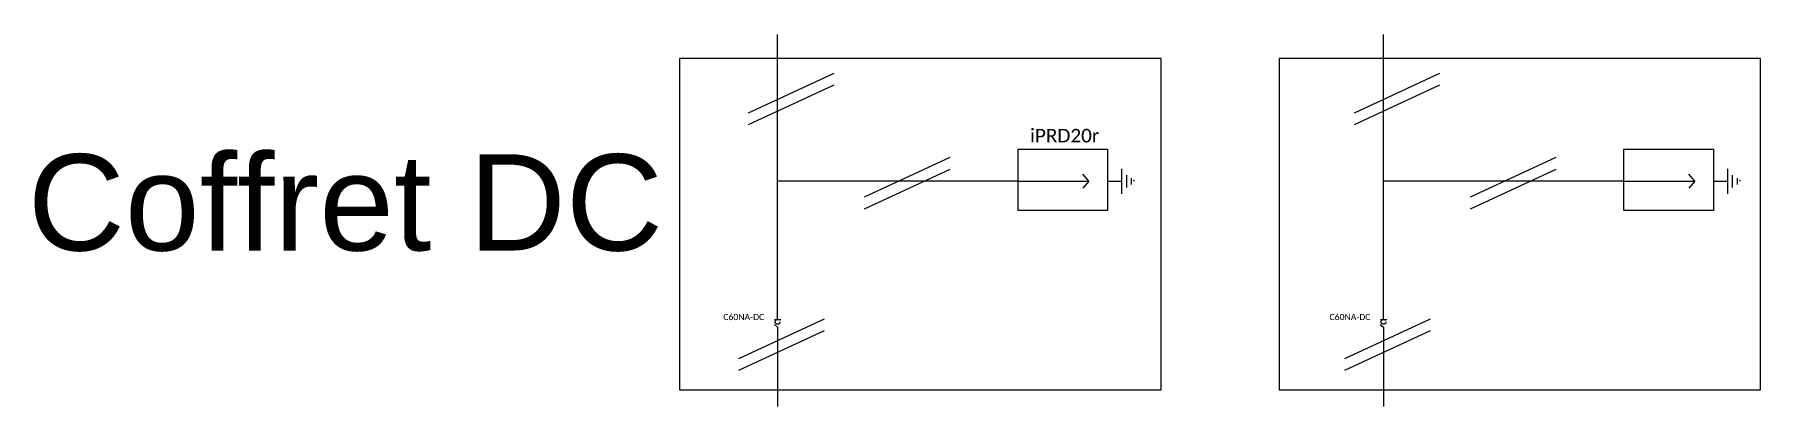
# Model space of a CAD drawing. Header units: inches. Extents: x 9190 to 83177, y 6945 to 19665.
# Drawn here: x 29148 to 30730, y 17173 to 17514 of the extents above; entities that cross this region are included whole.
import ezdxf

# ---------------------------------------------------------------- set-up
doc = ezdxf.new("R2010")
doc.units = ezdxf.units.IN
doc.header["$MEASUREMENT"] = 0
doc.linetypes.add('ACAD_ISO02W100', pattern=[15, 12, -3])
doc.styles.get("Standard").update_dxf_attribs({"font": 'arial.ttf'})

msp = doc.modelspace()

# ---------------------------------------------------------------- texts
at = {"attachment_point": 1}
for s, width, gutter_width, insert, char_height in [('{\\fCalibri|b0|i0|c0|p34;\\H0.91667x;iPRD20r}', 179.489, 67.9, (30060.3, 17427.9), 13.583), ('Coffret DC', 5460.255, 441.4, (29141.3, 17404.6), 88.28), ('{\\fCalibri|b0|i0|c0|p34;\\H0.91667x;C60NA-DC}', 42.658, 31.1, (29779, 17258.2), 6.221), ('{\\fCalibri|b0|i0|c0|p34;\\H0.91667x;C60NA-DC}', 42.658, 31.1, (30334.8, 17258.2), 6.221)]:
    msp.add_mtext_dynamic_manual_height_columns(s, width=width, gutter_width=gutter_width, heights=[0], dxfattribs=dict(at, insert=insert, char_height=char_height))

# ---------------------------------------------------------------- linework, layer by layer
for p, q in [((29828.7, 17253.1), (29828.7, 17514.4)), ((30384.3, 17253.1), (30384.3, 17514.4)), ((29802.1, 17442.7), (29880.6, 17479)), ((30357.7, 17442.7), (30436.1, 17479)), ((29802.1, 17431.8), (29880.6, 17468.2)), ((30357.7, 17431.8), (30436.1, 17468.2)), ((29908.6, 17365.5), (29987, 17401.8)), ((29908.6, 17354.6), (29987, 17391)), ((30464.1, 17365.5), (30542.5, 17401.8)), ((30464.1, 17354.6), (30542.5, 17391)), ((30049.3, 17380), (29828.7, 17380)), ((30604.8, 17380), (30384.3, 17380)), ((29793.4, 17217.4), (29871.8, 17253.8)), ((29825.9, 17248.6), (29828.7, 17246)), ((30348.9, 17217.4), (30427.3, 17253.8)), ((30381.4, 17248.6), (30384.3, 17246)), ((29793.4, 17206.6), (29871.8, 17242.9)), ((29828.7, 17246), (29828.7, 17173.3)), ((30348.9, 17206.6), (30427.3, 17242.9)), ((30384.3, 17246), (30384.3, 17173.3))]:
    msp.add_line(p, q)
at = {"color": 3}
for p, q in [((30144.5, 17379.8), (30144.5, 17391.2)), ((30700, 17379.8), (30700, 17391.2)), ((30049.3, 17380), (30114.2, 17380)), ((30114.2, 17380), (30108.7, 17386.4)), ((30114.2, 17380), (30108.7, 17373.6)), ((30131.3, 17379.8), (30144.5, 17379.8)), ((30144.5, 17368.4), (30144.5, 17379.8)), ((30148.9, 17379.8), (30148.9, 17385.5)), ((30148.9, 17374.1), (30148.9, 17379.8)), ((30153.3, 17379.8), (30153.3, 17382.6)), ((30153.3, 17376.9), (30153.3, 17379.8)), ((30155.8, 17379.8), (30155.8, 17381.2)), ((30604.8, 17380), (30669.7, 17380)), ((30669.7, 17380), (30664.2, 17386.4)), ((30669.7, 17380), (30664.2, 17373.6)), ((30686.8, 17379.8), (30700, 17379.8)), ((30700, 17368.4), (30700, 17379.8)), ((30704.4, 17379.8), (30704.4, 17385.5)), ((30704.4, 17374.1), (30704.4, 17379.8)), ((30708.8, 17379.8), (30708.8, 17382.6)), ((30708.8, 17376.9), (30708.8, 17379.8)), ((30711.3, 17379.8), (30711.3, 17381.2))]:
    msp.add_line(p, q, dxfattribs=at)
for points in [[(30180.4, 17492.3), (29739, 17492.3), (29739, 17188.7), (30180.4, 17188.7)], [(30729.9, 17492.3), (30288.6, 17492.3), (30288.6, 17188.7), (30729.9, 17188.7)]]:
    msp.add_lwpolyline(points, close=True)
at = {"color": 7}
for points in [[(30049.3, 17409.2), (30131.3, 17409.2), (30131.3, 17353), (30049.3, 17353)], [(30604.8, 17409.2), (30686.8, 17409.2), (30686.8, 17353), (30604.8, 17353)]]:
    msp.add_lwpolyline(points, close=True, dxfattribs=at)
for points in [[(29826, 17253.1), (29831.9, 17253.1)], [(30381.5, 17253.1), (30387.4, 17253.1)]]:
    msp.add_lwpolyline(points)
at = {"linetype": 'ACAD_ISO02W100'}
for centre in [(29828.8, 17250.9), (30384.3, 17250.9)]:
    msp.add_circle(centre, 2.21, dxfattribs=at)

msp.set_redraw_order([(e.dxf.handle, doc.entitydb.next_handle()) for e in msp.query("TEXT MTEXT ATTDEF DIMENSION ARC_DIMENSION")])  # texts and dimensions are drawn at this point

doc.saveas('drawing.dxf')
